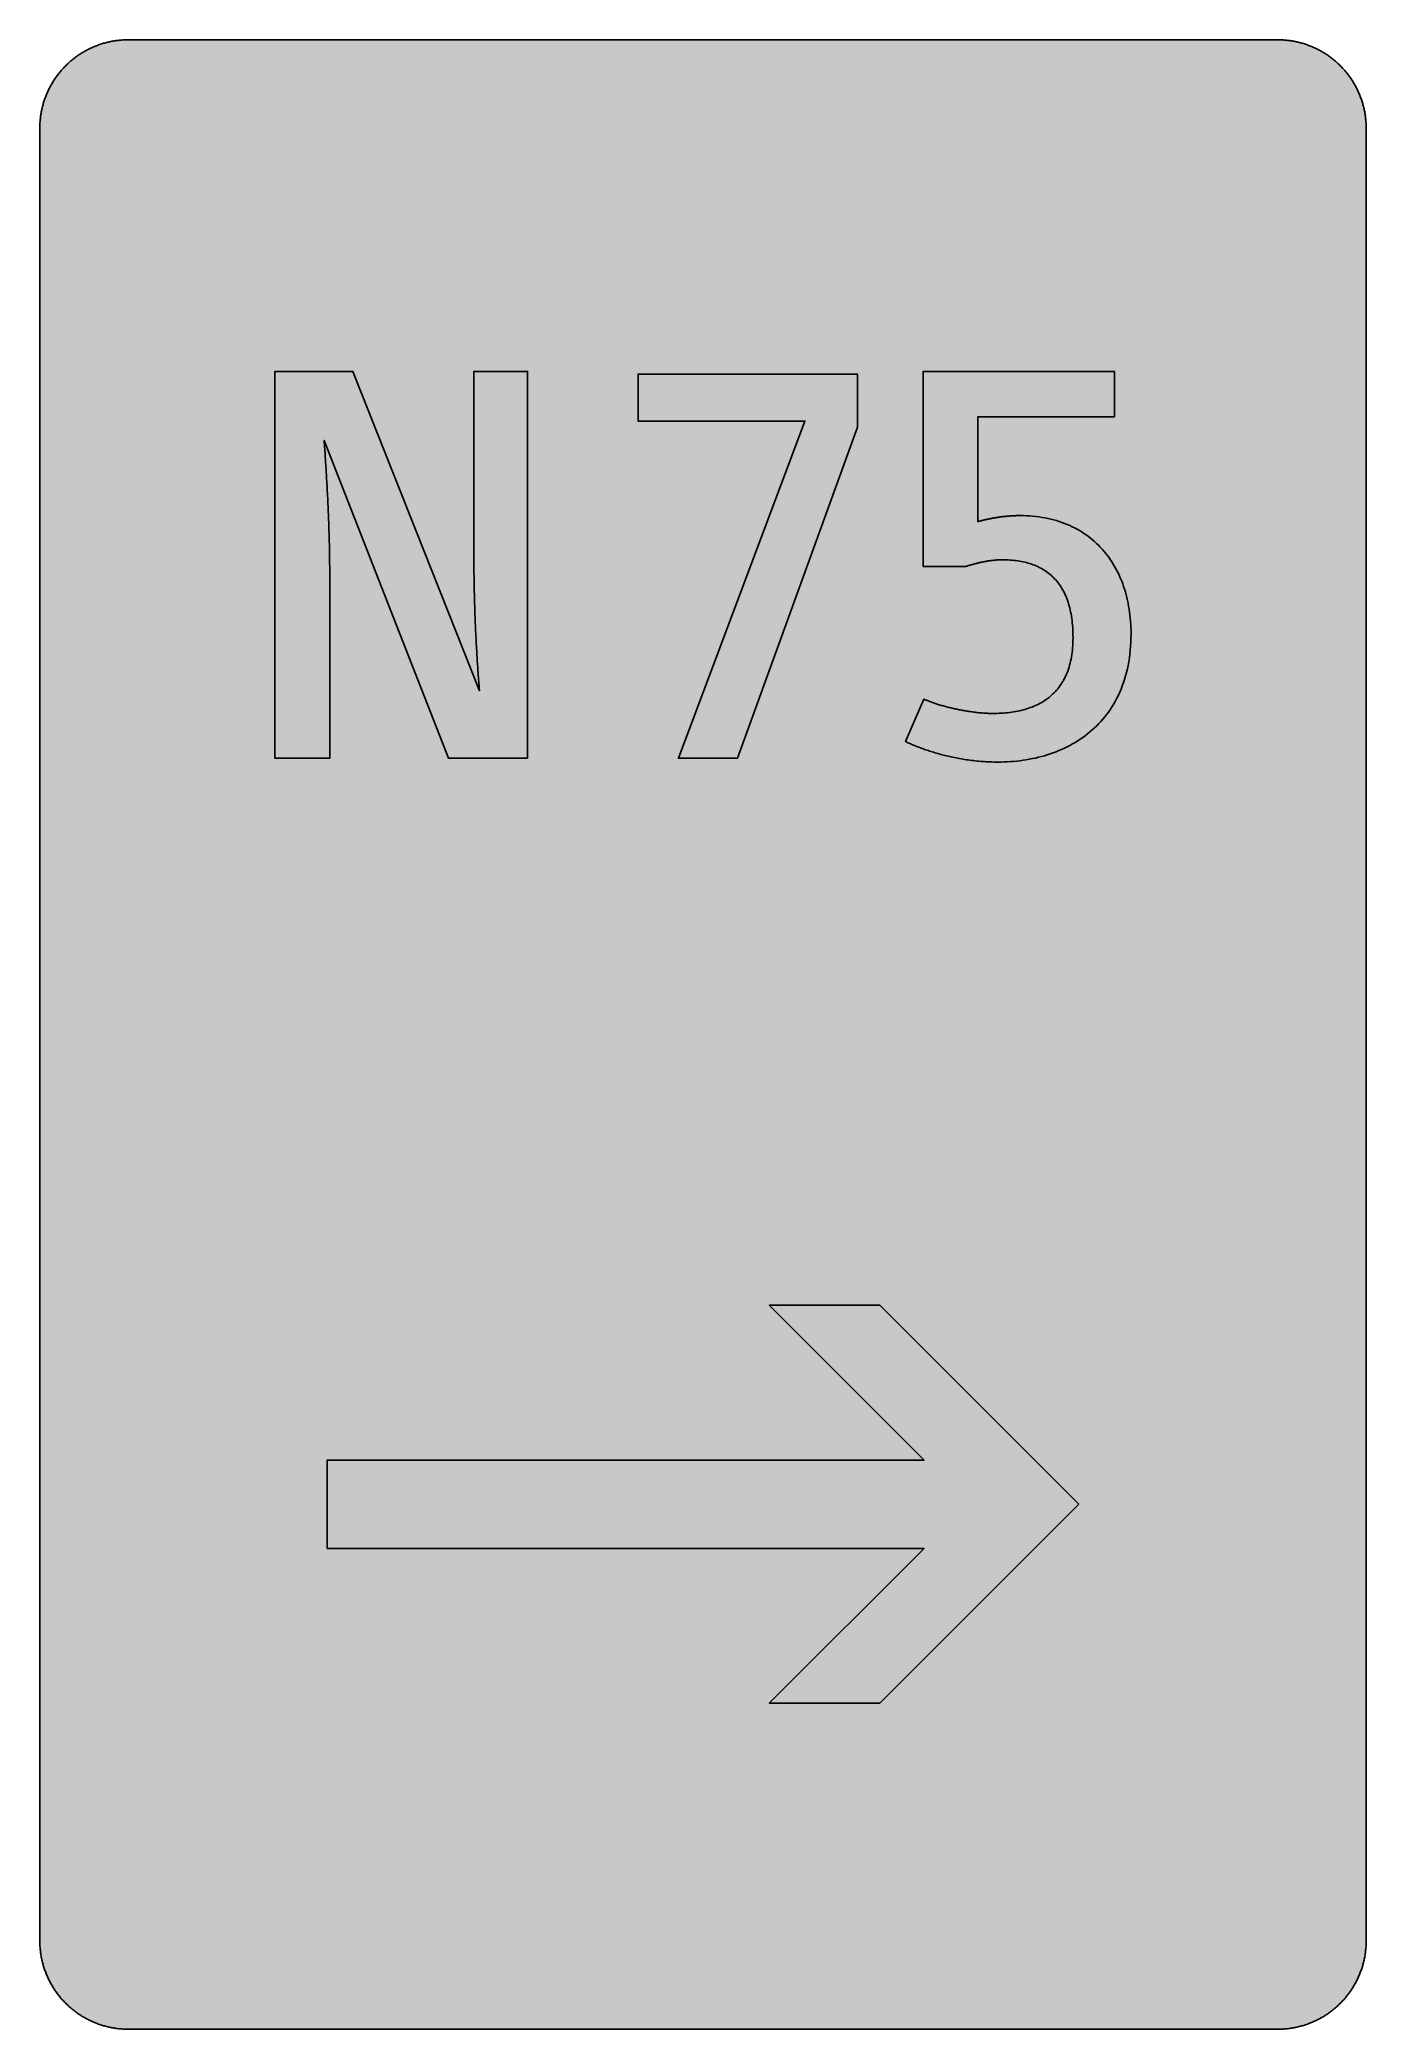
# Model space of a CAD drawing. Header units: millimetres. Extents: x 0 to 212, y 0 to 318.
import ezdxf

# ---------------------------------------------------------------- set-up
doc = ezdxf.new("R2010")
doc.units = ezdxf.units.MM

msp = doc.modelspace()

# ---------------------------------------------------------------- hatches: boundary and pattern name
for color, points in [(40, [(14.1633, 0.0536), (13.9878, 0.0533), (13.8125, 0.0559), (13.6373, 0.061), (13.462, 0.0686), (13.2893, 0.0787), (13.114, 0.0914), (12.9413, 0.1041), (12.7686, 0.1219), (12.5959, 0.1397), (12.4231, 0.16), (12.2504, 0.1829), (12.0777, 0.2057), (11.9075, 0.2337), (11.7373, 0.2616), (11.5672, 0.2921), (11.397, 0.3251), (11.2268, 0.3607), (11.0592, 0.3988), (10.8915, 0.4369), (10.7239, 0.4775), (10.5562, 0.5207), (10.3886, 0.5664), (10.2235, 0.6121), (10.0584, 0.6629), (9.8933, 0.7137), (9.7307, 0.7671), (9.5682, 0.8204), (9.4056, 0.8788), (9.2431, 0.9373), (9.083, 0.9982), (8.923, 1.0617), (8.763, 1.1252), (8.6055, 1.1938), (8.4455, 1.2624), (8.2906, 1.331), (8.1331, 1.4046), (7.9781, 1.4783), (7.8232, 1.5545), (7.6708, 1.6332), (7.5184, 1.7145), (7.366, 1.7958), (7.2161, 1.8796), (7.0663, 1.966), (6.919, 2.0523), (6.7716, 2.1438), (6.6243, 2.2352), (6.4795, 2.3266), (6.3348, 2.4232), (6.19, 2.5197), (6.0477, 2.6187), (5.908, 2.7178), (5.7683, 2.8194), (5.6286, 2.9235), (5.4915, 3.0302), (5.3543, 3.1369), (5.2197, 3.2461), (5.0851, 3.3579), (4.953, 3.4722), (4.8209, 3.5865), (4.6914, 3.7033), (4.5644, 3.8202), (4.4348, 3.9395), (4.3104, 4.0615), (4.1859, 4.1859), (4.0615, 4.3104), (3.9395, 4.4348), (3.8202, 4.5618), (3.7033, 4.6914), (3.5865, 4.8209), (3.4722, 4.953), (3.3579, 5.0851), (3.2487, 5.2197), (3.1369, 5.3543), (3.0302, 5.4915), (2.9235, 5.6286), (2.8194, 5.7683), (2.7178, 5.908), (2.6187, 6.0477), (2.5197, 6.19), (2.4232, 6.3348), (2.3266, 6.477), (2.2352, 6.6243), (2.1438, 6.7691), (2.0523, 6.9164), (1.966, 7.0663), (1.8796, 7.2161), (1.7958, 7.366), (1.7145, 7.5184), (1.6332, 7.6708), (1.5545, 7.8232), (1.4783, 7.9781), (1.4046, 8.1331), (1.331, 8.2906), (1.2598, 8.4455), (1.1913, 8.603), (1.1252, 8.763), (1.0592, 8.923), (0.9982, 9.083), (0.9373, 9.2431), (0.8763, 9.4056), (0.8204, 9.5682), (0.7645, 9.7307), (0.7112, 9.8933), (0.6604, 10.0584), (0.6121, 10.2235), (0.5639, 10.3911), (0.5207, 10.5562), (0.4775, 10.7239), (0.4343, 10.8915), (0.3962, 11.0592), (0.3607, 11.2268), (0.3251, 11.397), (0.2921, 11.5672), (0.2616, 11.7373), (0.2311, 11.9075), (0.2057, 12.0802), (0.1803, 12.2504), (0.1575, 12.4231), (0.1372, 12.5959), (0.1194, 12.7686), (0.1041, 12.9413), (0.0889, 13.1166), (0.0787, 13.2893), (0.0686, 13.4645), (0.061, 13.6373), (0.0559, 13.8125), (0.0508, 13.9878), (0.0508, 14.163), (0.0522, 303.4425), (0.0508, 303.6164), (0.0559, 303.7916), (0.061, 303.9669), (0.0686, 304.1396), (0.0787, 304.3149), (0.0889, 304.4876), (0.1041, 304.6628), (0.1194, 304.8356), (0.1372, 305.0083), (0.1575, 305.181), (0.1803, 305.3537), (0.2057, 305.5239), (0.2311, 305.6966), (0.2616, 305.8668), (0.2921, 306.037), (0.3251, 306.2072), (0.3607, 306.3748), (0.3962, 306.545), (0.4343, 306.7126), (0.4775, 306.8803), (0.5207, 307.0479), (0.5639, 307.213), (0.6121, 307.3781), (0.6604, 307.5432), (0.7112, 307.7083), (0.7645, 307.8734), (0.8204, 308.036), (0.8763, 308.1985), (0.9373, 308.3611), (0.9982, 308.5211), (1.0592, 308.6811), (1.1252, 308.8411), (1.1913, 308.9986), (1.2598, 309.1561), (1.331, 309.3136), (1.4046, 309.4685), (1.4783, 309.626), (1.5545, 309.7784), (1.6332, 309.9333), (1.7145, 310.0857), (1.7958, 310.2356), (1.8796, 310.388), (1.966, 310.5379), (2.0523, 310.6852), (2.1438, 310.8325), (2.2352, 310.9798), (2.3266, 311.1246), (2.4232, 311.2694), (2.5197, 311.4116), (2.6187, 311.5539), (2.7178, 311.6961), (2.8194, 311.8358), (2.9235, 311.9755), (3.0302, 312.1127), (3.1369, 312.2473), (3.2487, 312.3844), (3.3579, 312.5165), (3.4722, 312.6486), (3.5865, 312.7807), (3.7033, 312.9102), (3.8202, 313.0398), (3.9395, 313.1668), (4.0615, 313.2938), (4.1859, 313.4182), (4.3104, 313.5401), (4.4348, 313.6621), (4.5644, 313.784), (4.6914, 313.9008), (4.8209, 314.0177), (4.953, 314.132), (5.0851, 314.2437), (5.2197, 314.3555), (5.3543, 314.4647), (5.4915, 314.5739), (5.6286, 314.6781), (5.7683, 314.7822), (5.908, 314.8838), (6.0477, 314.9854), (6.19, 315.0845), (6.3348, 315.181), (6.4795, 315.275), (6.6243, 315.3689), (6.7716, 315.4604), (6.919, 315.5493), (7.0663, 315.6382), (7.2161, 315.7245), (7.366, 315.8084), (7.5184, 315.8896), (7.6708, 315.9709), (7.8232, 316.0471), (7.9781, 316.1233), (8.1331, 316.1995), (8.2906, 316.2706), (8.4455, 316.3418), (8.6055, 316.4103), (8.763, 316.4789), (8.923, 316.5424), (9.083, 316.6059), (9.2431, 316.6669), (9.4056, 316.7253), (9.5682, 316.7837), (9.7307, 316.8371), (9.8933, 316.8904), (10.0584, 316.9412), (10.2235, 316.992), (10.3886, 317.0377), (10.5562, 317.0834), (10.7239, 317.1266), (10.8915, 317.1673), (11.0592, 317.2079), (11.2268, 317.2435), (11.397, 317.279), (11.5672, 317.312), (11.7373, 317.3425), (11.9075, 317.3705), (12.0777, 317.3984), (12.2504, 317.4213), (12.4231, 317.4441), (12.5959, 317.4644), (12.7686, 317.4822), (12.9413, 317.5), (13.114, 317.5127), (13.2893, 317.5254), (13.462, 317.5356), (13.6373, 317.5432), (13.8125, 317.5483), (13.9878, 317.5508), (14.163, 317.5533), (197.6078, 317.5536), (197.7822, 317.5508), (197.9574, 317.5483), (198.1327, 317.5432), (198.3054, 317.5356), (198.4807, 317.5254), (198.6534, 317.5127), (198.8287, 317.5), (199.0014, 317.4822), (199.1741, 317.4644), (199.3468, 317.4441), (199.5195, 317.4213), (199.6897, 317.3984), (199.8624, 317.3705), (200.0326, 317.3425), (200.2028, 317.312), (200.373, 317.279), (200.5432, 317.2435), (200.7108, 317.2079), (200.8784, 317.1673), (201.0461, 317.1266), (201.2137, 317.0834), (201.3788, 317.0377), (201.5465, 316.992), (201.7116, 316.9412), (201.8767, 316.8904), (202.0392, 316.8371), (202.2018, 316.7837), (202.3643, 316.7253), (202.5269, 316.6669), (202.6869, 316.6059), (202.8469, 316.5424), (203.007, 316.4789), (203.167, 316.4103), (203.3245, 316.3418), (203.4794, 316.2706), (203.6369, 316.1995), (203.7918, 316.1233), (203.9468, 316.0471), (204.0992, 315.9709), (204.2516, 315.8896), (204.404, 315.8084), (204.5538, 315.7245), (204.7037, 315.6382), (204.8535, 315.5493), (205.0009, 315.4604), (205.1456, 315.3689), (205.293, 315.275), (205.4352, 315.181), (205.58, 315.0845), (205.7222, 314.9854), (205.8619, 314.8838), (206.0016, 314.7822), (206.1413, 314.6781), (206.2785, 314.5739), (206.4156, 314.4647), (206.5503, 314.3555), (206.6849, 314.2437), (206.817, 314.132), (206.949, 314.0177), (207.0786, 313.9008), (207.2081, 313.784), (207.3351, 313.6621), (207.4596, 313.5401), (207.584, 313.4182), (207.7085, 313.2938), (207.8304, 313.1668), (207.9498, 313.0398), (208.0666, 312.9102), (208.1835, 312.7807), (208.2978, 312.6486), (208.4121, 312.5165), (208.5238, 312.3844), (208.6331, 312.2473), (208.7397, 312.1127), (208.8464, 311.9755), (208.9506, 311.8358), (209.0522, 311.6961), (209.1512, 311.5539), (209.2503, 311.4116), (209.3468, 311.2694), (209.4433, 311.1246), (209.5348, 310.9798), (209.6262, 310.8325), (209.7176, 310.6852), (209.804, 310.5379), (209.8904, 310.388), (209.9742, 310.2356), (210.0555, 310.0857), (210.1367, 309.9333), (210.2155, 309.7784), (210.2917, 309.626), (210.3653, 309.4685), (210.439, 309.3136), (210.5076, 309.1561), (210.5762, 308.9986), (210.6447, 308.8411), (210.7082, 308.6811), (210.7717, 308.5211), (210.8327, 308.3611), (210.8911, 308.1985), (210.9495, 308.036), (211.0029, 307.8734), (211.0562, 307.7083), (211.107, 307.5432), (211.1578, 307.3781), (211.2035, 307.213), (211.2493, 307.0479), (211.2924, 306.8803), (211.3331, 306.7126), (211.3712, 306.545), (211.4093, 306.3748), (211.4448, 306.2072), (211.4779, 306.037), (211.5083, 305.8668), (211.5363, 305.6966), (211.5642, 305.5239), (211.5871, 305.3537), (211.6099, 305.181), (211.6303, 305.0083), (211.648, 304.8356), (211.6658, 304.6628), (211.6785, 304.4876), (211.6912, 304.3149), (211.7014, 304.1396), (211.709, 303.9669), (211.7141, 303.7916), (211.7166, 303.6164), (211.7166, 303.4411), (211.7189, 14.1647), (211.7166, 13.9878), (211.7141, 13.8125), (211.709, 13.6373), (211.7014, 13.4645), (211.6912, 13.2893), (211.6785, 13.1166), (211.6658, 12.9413), (211.648, 12.7686), (211.6303, 12.5959), (211.6099, 12.4231), (211.5871, 12.2504), (211.5642, 12.0802), (211.5363, 11.9075), (211.5083, 11.7373), (211.4779, 11.5672), (211.4448, 11.397), (211.4093, 11.2268), (211.3712, 11.0592), (211.3331, 10.8915), (211.2924, 10.7239), (211.2493, 10.5562), (211.2035, 10.3911), (211.1578, 10.2235), (211.107, 10.0584), (211.0562, 9.8933), (211.0029, 9.7307), (210.9495, 9.5682), (210.8911, 9.4056), (210.8327, 9.2431), (210.7717, 9.083), (210.7082, 8.923), (210.6447, 8.763), (210.5762, 8.603), (210.5076, 8.4455), (210.439, 8.2906), (210.3653, 8.1331), (210.2917, 7.9781), (210.2155, 7.8232), (210.1367, 7.6708), (210.0555, 7.5184), (209.9742, 7.366), (209.8904, 7.2161), (209.804, 7.0663), (209.7176, 6.9164), (209.6262, 6.7691), (209.5348, 6.6243), (209.4433, 6.477), (209.3468, 6.3348), (209.2503, 6.19), (209.1512, 6.0477), (209.0522, 5.908), (208.9506, 5.7683), (208.8464, 5.6286), (208.7397, 5.4915), (208.6331, 5.3543), (208.5238, 5.2197), (208.4121, 5.0851), (208.2978, 4.953), (208.1835, 4.8209), (208.0666, 4.6914), (207.9498, 4.5618), (207.8304, 4.4348), (207.7085, 4.3104), (207.584, 4.1859), (207.4596, 4.0615), (207.3351, 3.9395), (207.2081, 3.8202), (207.0786, 3.7033), (206.949, 3.5865), (206.817, 3.4722), (206.6849, 3.3579), (206.5503, 3.2461), (206.4156, 3.1369), (206.2785, 3.0302), (206.1413, 2.9235), (206.0016, 2.8194), (205.8619, 2.7178), (205.7222, 2.6187), (205.58, 2.5197), (205.4352, 2.4232), (205.293, 2.3266), (205.1456, 2.2352), (205.0009, 2.1438), (204.8535, 2.0523), (204.7037, 1.966), (204.5538, 1.8796), (204.404, 1.7958), (204.2516, 1.7145), (204.0992, 1.6332), (203.9468, 1.5545), (203.7918, 1.4783), (203.6369, 1.4046), (203.4794, 1.331), (203.3245, 1.2624), (203.167, 1.1938), (203.007, 1.1252), (202.8469, 1.0617), (202.6869, 0.9982), (202.5269, 0.9373), (202.3643, 0.8788), (202.2018, 0.8204), (202.0392, 0.7671), (201.8767, 0.7137), (201.7116, 0.6629), (201.5465, 0.6121), (201.3788, 0.5664), (201.2137, 0.5207), (201.0461, 0.4775), (200.8784, 0.4369), (200.7108, 0.3988), (200.5432, 0.3607), (200.373, 0.3251), (200.2028, 0.2921), (200.0326, 0.2616), (199.8624, 0.2337), (199.6897, 0.2057), (199.5195, 0.1829), (199.3468, 0.16), (199.1741, 0.1397), (199.0014, 0.1219), (198.8287, 0.1041), (198.6534, 0.0914), (198.4807, 0.0787), (198.3054, 0.0686), (198.1327, 0.061), (197.9574, 0.0559), (197.7822, 0.0533), (197.6069, 0.0533)]), (59, [(77.8838, 202.9008), (77.8838, 264.637), (69.3289, 264.637), (69.3289, 234.3863), (69.3293, 233.8883), (69.3293, 233.3955), (69.3344, 232.9002), (69.3369, 232.4075), (69.342, 231.9172), (69.3496, 231.427), (69.3572, 230.9419), (69.3649, 230.4567), (69.375, 229.9741), (69.3852, 229.4941), (69.3979, 229.0166), (69.408, 228.5416), (69.4233, 228.0717), (69.436, 227.6043), (69.4512, 227.142), (69.4665, 226.6823), (69.4817, 226.2276), (69.4969, 225.7755), (69.5147, 225.3285), (69.5325, 224.8891), (69.5503, 224.4522), (69.5681, 224.0204), (69.5884, 223.5962), (69.6062, 223.1771), (69.6265, 222.7631), (69.6468, 222.3541), (69.6671, 221.9554), (69.6874, 221.5591), (69.7078, 221.173), (69.7281, 220.792), (69.7484, 220.4187), (69.7687, 220.0529), (69.789, 219.6948), (69.8094, 219.3468), (69.8297, 219.0039), (69.85, 218.6711), (69.8703, 218.346), (69.8906, 218.0311), (69.911, 217.7237), (69.9313, 217.4265), (69.9491, 217.1395), (69.9694, 216.8601), (69.9872, 216.5934), (70.0049, 216.3343), (70.0227, 216.088), (70.0405, 215.8492), (70.0557, 215.6231), (70.071, 215.4098), (70.0862, 215.2066), (70.1015, 215.0135), (70.1142, 214.8332), (70.1294, 214.6656), (70.1396, 214.5081), (70.1523, 214.3658), (70.1624, 214.2338), (70.1726, 214.1169), (70.1802, 214.0102), (70.1878, 213.9188), (70.1954, 213.8401), (70.2005, 213.7766), (70.2031, 213.7258), (70.2081, 213.6877), (70.2081, 213.6673), (70.2107, 213.6597), (50.0144, 264.637), (37.5789, 264.637), (37.5789, 202.9008), (46.3102, 202.9008), (46.3102, 233.1515), (46.3093, 233.5657), (46.3067, 233.9848), (46.3042, 234.4064), (46.2991, 234.8332), (46.294, 235.2624), (46.2864, 235.6942), (46.2788, 236.126), (46.2712, 236.5604), (46.261, 236.9972), (46.2509, 237.4367), (46.2407, 237.8735), (46.228, 238.313), (46.2153, 238.7524), (46.2001, 239.1918), (46.1874, 239.6312), (46.1721, 240.0681), (46.1543, 240.505), (46.1391, 240.9393), (46.1213, 241.3737), (46.1035, 241.8029), (46.0858, 242.2322), (46.068, 242.6589), (46.0502, 243.0805), (46.0299, 243.4996), (46.0096, 243.9162), (45.9918, 244.3277), (45.9715, 244.7341), (45.9511, 245.1354), (45.9308, 245.5316), (45.9105, 245.9228), (45.8876, 246.3089), (45.8673, 246.6873), (45.847, 247.0607), (45.8267, 247.4265), (45.8064, 247.7872), (45.786, 248.1377), (45.7657, 248.4806), (45.7454, 248.8184), (45.7251, 249.1435), (45.7073, 249.4636), (45.687, 249.7709), (45.6692, 250.0732), (45.6489, 250.3627), (45.6311, 250.6421), (45.6133, 250.9114), (45.5981, 251.1704), (45.5803, 251.4194), (45.5651, 251.6556), (45.5498, 251.8791), (45.5346, 252.0925), (45.5219, 252.2906), (45.5092, 252.4785), (45.4965, 252.6538), (45.4838, 252.8138), (45.4736, 252.9611), (45.466, 253.0932), (45.4558, 253.2126), (45.4482, 253.3167), (45.4431, 253.4056), (45.4381, 253.4793), (45.433, 253.5352), (45.4304, 253.5784), (45.4279, 253.6038), (45.4279, 253.6114), (65.272, 202.9008)]), (59, [(130.5359, 255.7293), (130.5359, 264.196), (95.5227, 264.196), (95.5227, 256.6995), (122.1574, 256.6995), (101.9609, 202.9008), (111.3977, 202.9008)]), (59, [(171.5463, 257.405), (171.5463, 264.637), (141.031, 264.637), (141.031, 233.5043), (147.822, 233.5043), (147.9245, 233.5352), (148.0261, 233.5682), (148.1303, 233.5987), (148.2319, 233.6317), (148.3335, 233.6622), (148.4351, 233.6927), (148.5341, 233.7206), (148.6357, 233.7511), (148.7348, 233.7791), (148.8338, 233.807), (148.9329, 233.8349), (149.032, 233.8629), (149.131, 233.8883), (149.2301, 233.9162), (149.3266, 233.9416), (149.4257, 233.967), (149.5222, 233.9899), (149.6187, 234.0153), (149.7152, 234.0381), (149.8092, 234.061), (149.9057, 234.0839), (149.9997, 234.1067), (150.0962, 234.127), (150.1902, 234.1474), (150.2842, 234.1677), (150.3782, 234.188), (150.4696, 234.2083), (150.5636, 234.2261), (150.655, 234.2439), (150.7465, 234.2617), (150.8379, 234.2794), (150.9293, 234.2972), (151.0208, 234.3125), (151.1097, 234.3277), (151.2011, 234.3429), (151.29, 234.3582), (151.3789, 234.3734), (151.4678, 234.3861), (151.5567, 234.3988), (151.6456, 234.4115), (151.732, 234.4242), (151.8209, 234.4369), (151.9072, 234.4471), (151.9936, 234.4572), (152.08, 234.4674), (152.1638, 234.4776), (152.2501, 234.4877), (152.334, 234.4953), (152.4203, 234.503), (152.5041, 234.5106), (152.588, 234.5182), (152.6718, 234.5233), (152.7531, 234.5309), (152.8369, 234.536), (152.9182, 234.5411), (153.002, 234.5436), (153.0833, 234.5487), (153.1645, 234.5512), (153.2433, 234.5538), (153.3246, 234.5563), (153.4033, 234.5588), (153.4846, 234.5614), (153.5633, 234.5614), (153.6421, 234.5614), (153.9621, 234.5588), (154.2796, 234.5512), (154.592, 234.5385), (154.9019, 234.5207), (155.2067, 234.4953), (155.509, 234.4674), (155.8087, 234.4318), (156.1008, 234.3912), (156.3929, 234.348), (156.6774, 234.2947), (156.9593, 234.2388), (157.2387, 234.1778), (157.5105, 234.1093), (157.7823, 234.0356), (158.0464, 233.9569), (158.308, 233.8705), (158.5646, 233.7791), (158.816, 233.6825), (159.065, 233.5809), (159.3088, 233.4717), (159.5476, 233.3574), (159.7812, 233.2355), (160.0124, 233.1085), (160.2359, 232.9764), (160.4569, 232.8367), (160.6728, 232.6894), (160.8836, 232.5395), (161.0893, 232.3795), (161.2925, 232.217), (161.4881, 232.0442), (161.6786, 231.869), (161.8666, 231.6836), (162.0469, 231.4931), (162.2247, 231.2975), (162.3949, 231.0943), (162.56, 230.8835), (162.7226, 230.665), (162.8775, 230.4415), (163.0274, 230.2129), (163.1721, 229.9741), (163.3118, 229.7303), (163.4465, 229.4788), (163.5735, 229.2223), (163.6979, 228.9581), (163.8148, 228.6864), (163.9265, 228.407), (164.0332, 228.1199), (164.1348, 227.8278), (164.2288, 227.5256), (164.3177, 227.2182), (164.4015, 226.9033), (164.4777, 226.5807), (164.5488, 226.2505), (164.6149, 225.9152), (164.6733, 225.5698), (164.7266, 225.2167), (164.7749, 224.8586), (164.8155, 224.4903), (164.8511, 224.1169), (164.879, 223.7334), (164.9019, 223.3422), (164.9171, 222.946), (164.9273, 222.5396), (164.9298, 222.1255), (164.9273, 221.7166), (164.9146, 221.3153), (164.8943, 220.9216), (164.8689, 220.538), (164.8333, 220.1596), (164.7901, 219.7913), (164.7419, 219.4281), (164.686, 219.075), (164.6199, 218.7296), (164.5488, 218.3892), (164.4701, 218.059), (164.3863, 217.7364), (164.2923, 217.4189), (164.1932, 217.1116), (164.0865, 216.8119), (163.9748, 216.5172), (163.8554, 216.2302), (163.7284, 215.9508), (163.5963, 215.679), (163.4566, 215.4149), (163.3118, 215.1583), (163.1594, 214.9069), (163.002, 214.663), (162.8369, 214.4268), (162.6667, 214.1982), (162.4914, 213.9747), (162.3085, 213.7588), (162.1231, 213.548), (161.9275, 213.3473), (161.7294, 213.1492), (161.5237, 212.9612), (161.3154, 212.7783), (161.0995, 212.6005), (160.8785, 212.4304), (160.6525, 212.2678), (160.4213, 212.1103), (160.1826, 211.9579), (159.9413, 211.8131), (159.6949, 211.6734), (159.4434, 211.5414), (159.1869, 211.4144), (158.9278, 211.2924), (158.6611, 211.1781), (158.3919, 211.0689), (158.1175, 210.9673), (157.8381, 210.8683), (157.5537, 210.7768), (157.2666, 210.6905), (156.9745, 210.6117), (156.6774, 210.5355), (156.3776, 210.4669), (156.0728, 210.4034), (155.7655, 210.345), (155.4531, 210.2917), (155.1381, 210.2434), (154.8181, 210.2002), (154.4955, 210.1647), (154.1704, 210.1317), (153.8402, 210.1037), (153.5074, 210.0809), (153.1696, 210.0656), (152.8318, 210.0529), (152.4889, 210.0453), (152.1435, 210.0428), (151.9606, 210.0453), (151.7752, 210.0478), (151.5897, 210.0504), (151.4043, 210.058), (151.2164, 210.0656), (151.0284, 210.0758), (150.8379, 210.0859), (150.6474, 210.0986), (150.4569, 210.1139), (150.2664, 210.1291), (150.0734, 210.1444), (149.8803, 210.1647), (149.6873, 210.185), (149.4942, 210.2053), (149.2987, 210.2282), (149.1056, 210.2536), (148.91, 210.279), (148.717, 210.3044), (148.5214, 210.3323), (148.3284, 210.3628), (148.1328, 210.3933), (147.9398, 210.4238), (147.7467, 210.4568), (147.5537, 210.4898), (147.3606, 210.5254), (147.1701, 210.5609), (146.9771, 210.5965), (146.7866, 210.6346), (146.5986, 210.6727), (146.4081, 210.7108), (146.2202, 210.7514), (146.0348, 210.7921), (145.8493, 210.8352), (145.6639, 210.8784), (145.481, 210.9216), (145.3007, 210.9648), (145.1204, 211.008), (144.9426, 211.0537), (144.7648, 211.0994), (144.5895, 211.1451), (144.4168, 211.1934), (144.2466, 211.2391), (144.0764, 211.2874), (143.9088, 211.3356), (143.7437, 211.3839), (143.5811, 211.4321), (143.4211, 211.4829), (143.2611, 211.5312), (143.1061, 211.582), (142.9537, 211.6303), (142.8013, 211.6811), (142.654, 211.7319), (142.5092, 211.7827), (142.367, 211.8335), (142.2273, 211.8843), (142.0901, 211.9351), (141.9581, 211.9859), (141.8285, 212.0341), (141.7015, 212.0849), (141.5771, 212.1357), (141.4577, 212.1865), (141.3408, 212.2373), (141.2265, 212.2856), (141.1173, 212.3364), (138.2088, 205.5467), (138.3335, 205.486), (138.463, 205.4276), (138.5976, 205.3666), (138.7348, 205.3057), (138.877, 205.2422), (139.0218, 205.1787), (139.1717, 205.1152), (139.3241, 205.0517), (139.4816, 204.9856), (139.6416, 204.9196), (139.8067, 204.8535), (139.9743, 204.785), (140.147, 204.7189), (140.3223, 204.6503), (140.5001, 204.5818), (140.683, 204.5157), (140.8684, 204.4471), (141.0564, 204.3786), (141.2494, 204.31), (141.445, 204.2414), (141.6456, 204.1728), (141.8488, 204.1042), (142.0546, 204.0382), (142.2629, 203.9696), (142.4762, 203.9036), (142.6921, 203.8375), (142.9106, 203.7715), (143.1315, 203.7055), (143.3576, 203.6394), (143.5862, 203.5759), (143.8173, 203.5124), (144.051, 203.4515), (144.2872, 203.3905), (144.5285, 203.3295), (144.7698, 203.2686), (145.0162, 203.2102), (145.2651, 203.1543), (145.5166, 203.0984), (145.7706, 203.0425), (146.0271, 202.9892), (146.2888, 202.9384), (146.5504, 202.8876), (146.8145, 202.8368), (147.0838, 202.7911), (147.353, 202.7453), (147.6248, 202.6996), (147.9017, 202.659), (148.1785, 202.6183), (148.4605, 202.5802), (148.7424, 202.5447), (149.0269, 202.5091), (149.3139, 202.4786), (149.6035, 202.4482), (149.8956, 202.4202), (150.1902, 202.3948), (150.4874, 202.372), (150.7871, 202.3516), (151.0868, 202.3339), (151.3891, 202.3186), (151.6939, 202.3059), (152.0012, 202.2958), (152.3111, 202.2881), (152.6235, 202.2831), (152.9359, 202.2831), (153.4439, 202.2856), (153.9519, 202.3008), (154.4574, 202.3212), (154.9629, 202.3542), (155.4658, 202.3923), (155.9662, 202.4431), (156.4665, 202.5015), (156.9644, 202.5675), (157.4597, 202.6437), (157.9499, 202.7301), (158.4401, 202.8266), (158.9253, 202.9308), (159.4079, 203.0451), (159.8879, 203.1695), (160.3629, 203.3016), (160.8328, 203.4464), (161.3002, 203.5988), (161.7624, 203.7613), (162.2196, 203.9315), (162.6718, 204.1144), (163.1188, 204.3074), (163.5608, 204.5081), (163.9976, 204.7215), (164.4294, 204.9424), (164.8536, 205.1736), (165.2702, 205.4174), (165.6817, 205.6689), (166.0855, 205.933), (166.4843, 206.2048), (166.8729, 206.4893), (167.2565, 206.7839), (167.6324, 207.0887), (167.9981, 207.4037), (168.3563, 207.7314), (168.7068, 208.0666), (169.0497, 208.4146), (169.3824, 208.7728), (169.7076, 209.1411), (170.02, 209.5221), (170.3248, 209.9132), (170.622, 210.3145), (170.9064, 210.7286), (171.1808, 211.1527), (171.4449, 211.5896), (171.6989, 212.0367), (171.9428, 212.4939), (172.1739, 212.9638), (172.3949, 213.4438), (172.6032, 213.9366), (172.8013, 214.442), (172.9867, 214.9577), (173.1594, 215.4834), (173.3194, 216.0219), (173.4668, 216.5731), (173.6014, 217.137), (173.7233, 217.711), (173.83, 218.2978), (173.924, 218.8972), (174.0052, 219.5068), (174.0713, 220.1291), (174.1221, 220.7641), (174.1602, 221.4118), (174.183, 222.0722), (174.1907, 222.7428), (174.1856, 223.2533), (174.1729, 223.7588), (174.1475, 224.2617), (174.117, 224.757), (174.0738, 225.2497), (174.023, 225.7349), (173.9621, 226.2175), (173.8909, 226.695), (173.8122, 227.1649), (173.7258, 227.6323), (173.6293, 228.092), (173.5226, 228.5467), (173.4083, 228.9937), (173.2839, 229.4382), (173.1493, 229.8751), (173.0096, 230.3069), (172.8572, 230.7311), (172.6971, 231.1502), (172.5295, 231.5616), (172.3542, 231.9655), (172.1663, 232.3643), (171.9732, 232.758), (171.77, 233.1415), (171.5592, 233.52), (171.3382, 233.8908), (171.1096, 234.2566), (170.8734, 234.6122), (170.627, 234.9627), (170.373, 235.3031), (170.1114, 235.6358), (169.8396, 235.9635), (169.5602, 236.281), (169.2732, 236.5908), (168.9786, 236.8931), (168.6738, 237.1877), (168.3614, 237.4722), (168.0413, 237.7491), (167.7137, 238.0183), (167.3784, 238.2774), (167.0329, 238.5289), (166.6824, 238.7702), (166.3217, 239.0038), (165.9534, 239.2274), (165.5775, 239.4433), (165.194, 239.6465), (164.8028, 239.842), (164.404, 240.03), (163.9951, 240.2053), (163.5811, 240.3729), (163.1594, 240.5304), (162.7302, 240.6752), (162.2908, 240.8123), (161.8463, 240.9393), (161.3941, 241.0536), (160.9344, 241.1603), (160.467, 241.2543), (159.9921, 241.3381), (159.5095, 241.4118), (159.0192, 241.4727), (158.5239, 241.5261), (158.0185, 241.5642), (157.5079, 241.5946), (156.9898, 241.6099), (156.464, 241.6175), (156.3649, 241.6175), (156.2633, 241.615), (156.1643, 241.615), (156.0627, 241.6124), (155.9611, 241.6099), (155.8595, 241.6073), (155.7579, 241.6048), (155.6537, 241.5997), (155.5521, 241.5972), (155.448, 241.5921), (155.3439, 241.587), (155.2397, 241.5794), (155.1356, 241.5743), (155.0314, 241.5667), (154.9273, 241.5591), (154.8206, 241.5515), (154.7165, 241.5438), (154.6098, 241.5362), (154.5031, 241.5261), (154.3964, 241.5159), (154.2923, 241.5057), (154.1856, 241.4956), (154.0789, 241.4854), (153.9697, 241.4727), (153.863, 241.46), (153.7564, 241.4473), (153.6497, 241.4346), (153.543, 241.4219), (153.4338, 241.4067), (153.3271, 241.394), (153.2204, 241.3787), (153.1112, 241.3635), (153.0045, 241.3483), (152.8978, 241.3305), (152.7912, 241.3152), (152.6819, 241.2975), (152.5753, 241.2797), (152.4686, 241.2619), (152.3619, 241.2441), (152.2527, 241.2238), (152.146, 241.206), (152.0393, 241.1857), (151.9326, 241.1654), (151.826, 241.1451), (151.7218, 241.1247), (151.6151, 241.1019), (151.5085, 241.0816), (151.4043, 241.0587), (151.2976, 241.0358), (151.1935, 241.013), (151.0894, 240.9901), (150.9852, 240.9647), (150.8811, 240.9419), (150.7769, 240.9165), (150.6728, 240.8911), (150.5687, 240.8657), (150.4671, 240.8403), (150.3655, 240.8123), (150.2639, 240.7869), (150.1623, 240.759), (150.0607, 240.731), (149.9616, 240.7031), (149.86, 240.6752), (149.7609, 240.6472), (149.7623, 257.405)]), (59, [(165.8578, 83.8383), (134.1078, 115.5883), (116.4689, 115.5883), (141.1633, 90.8939), (45.9133, 90.8939), (45.9133, 76.7828), (141.1633, 76.7828), (116.4689, 52.0883), (134.1078, 52.0883)])]:
    msp.add_hatch(color=color).paths.add_polyline_path(points)
h = msp.add_hatch(color=59)
h.paths.add_polyline_path([(14.1633, 3.5814), (13.8887, 3.5839), (13.6169, 3.5941), (13.3477, 3.6119), (13.081, 3.6347), (12.8143, 3.6652), (12.5501, 3.7008), (12.2885, 3.7465), (12.0294, 3.7948), (11.7729, 3.8506), (11.5164, 3.9141), (11.2649, 3.9827), (11.016, 4.0564), (10.7671, 4.1351), (10.5232, 4.2215), (10.2819, 4.3129), (10.0432, 4.412), (9.8069, 4.5161), (9.5733, 4.6228), (9.3447, 4.7371), (9.1186, 4.8565), (8.8951, 4.9809), (8.6741, 5.113), (8.4582, 5.2476), (8.2448, 5.3873), (8.0366, 5.5321), (7.8308, 5.682), (7.6276, 5.8369), (7.4295, 5.9969), (7.2365, 6.1595), (7.046, 6.3297), (6.8605, 6.5024), (6.6777, 6.6802), (6.5024, 6.8605), (6.3271, 7.046), (6.1595, 7.2365), (5.9969, 7.432), (5.8369, 7.6302), (5.682, 7.8308), (5.5321, 8.0366), (5.3873, 8.2448), (5.2451, 8.4582), (5.1105, 8.6741), (4.9809, 8.8951), (4.8565, 9.1186), (4.7371, 9.3447), (4.6228, 9.5758), (4.5136, 9.8069), (4.4094, 10.0432), (4.3129, 10.2819), (4.2215, 10.5232), (4.1351, 10.7696), (4.0538, 11.016), (3.9802, 11.2649), (3.9116, 11.5189), (3.8506, 11.7729), (3.7948, 12.0294), (3.744, 12.2911), (3.7008, 12.5527), (3.6627, 12.8143), (3.6322, 13.081), (3.6093, 13.3502), (3.5916, 13.6195), (3.5814, 13.8913), (3.5789, 14.163), (3.58, 303.4425), (3.5814, 303.7154), (3.5916, 303.9847), (3.6093, 304.2564), (3.6322, 304.5231), (3.6627, 304.7898), (3.7008, 305.054), (3.744, 305.3156), (3.7948, 305.5747), (3.8506, 305.8312), (3.9116, 306.0852), (3.9802, 306.3392), (4.0538, 306.5882), (4.1351, 306.8345), (4.2215, 307.0809), (4.3129, 307.3222), (4.4094, 307.561), (4.5136, 307.7972), (4.6228, 308.0283), (4.7371, 308.2595), (4.8565, 308.4855), (4.9809, 308.7091), (5.1105, 308.9275), (5.2451, 309.1459), (5.3873, 309.3593), (5.5321, 309.5676), (5.682, 309.7733), (5.8369, 309.974), (5.9969, 310.1721), (6.1595, 310.3677), (6.3271, 310.5556), (6.5024, 310.7436), (6.6777, 310.9239), (6.8605, 311.1017), (7.046, 311.2745), (7.2365, 311.4446), (7.4295, 311.6072), (7.6276, 311.7672), (7.8308, 311.9222), (8.0366, 312.072), (8.2448, 312.2168), (8.4582, 312.3565), (8.6741, 312.4911), (8.8951, 312.6232), (9.1186, 312.7477), (9.3447, 312.867), (9.5733, 312.9813), (9.8069, 313.0906), (10.0432, 313.1922), (10.2819, 313.2912), (10.5232, 313.3827), (10.7671, 313.469), (11.016, 313.5478), (11.2649, 313.624), (11.5164, 313.6925), (11.7729, 313.7535), (12.0294, 313.8094), (12.2885, 313.8602), (12.5501, 313.9034), (12.8143, 313.9389), (13.081, 313.9694), (13.3477, 313.9948), (13.6169, 314.01), (13.8887, 314.0202), (14.163, 314.0253), (197.6078, 314.0258), (197.8787, 314.0202), (198.1505, 314.01), (198.4197, 313.9948), (198.689, 313.9694), (198.9557, 313.9389), (199.2173, 313.9034), (199.4789, 313.8602), (199.7405, 313.8094), (199.9971, 313.7535), (200.2511, 313.6925), (200.5051, 313.624), (200.754, 313.5478), (201.0004, 313.469), (201.2467, 313.3827), (201.488, 313.2912), (201.7268, 313.1922), (201.963, 313.0906), (202.1942, 312.9813), (202.4253, 312.867), (202.6514, 312.7477), (202.8749, 312.6232), (203.0959, 312.4911), (203.3118, 312.3565), (203.5251, 312.2168), (203.7334, 312.072), (203.9391, 311.9222), (204.1398, 311.7672), (204.3379, 311.6072), (204.5335, 311.4446), (204.724, 311.2745), (204.9094, 311.1017), (205.0898, 310.9239), (205.2676, 310.7436), (205.4403, 310.5556), (205.6105, 310.3677), (205.773, 310.1721), (205.933, 309.974), (206.088, 309.7733), (206.2378, 309.5676), (206.3826, 309.3593), (206.5223, 309.1459), (206.6569, 308.9275), (206.789, 308.7091), (206.9135, 308.4855), (207.0329, 308.2595), (207.1472, 308.0283), (207.2538, 307.7972), (207.358, 307.561), (207.457, 307.3222), (207.5485, 307.0809), (207.6348, 306.8345), (207.7136, 306.5882), (207.7872, 306.3392), (207.8558, 306.0852), (207.9193, 305.8312), (207.9752, 305.5747), (208.0235, 305.3156), (208.0692, 305.054), (208.1047, 304.7898), (208.1352, 304.5231), (208.1581, 304.2564), (208.1759, 303.9847), (208.186, 303.7154), (208.1911, 303.4411), (208.1911, 14.1647), (208.186, 13.8913), (208.1759, 13.6195), (208.1581, 13.3502), (208.1352, 13.081), (208.1047, 12.8143), (208.0692, 12.5527), (208.0235, 12.2911), (207.9752, 12.0294), (207.9193, 11.7729), (207.8558, 11.5189), (207.7872, 11.2649), (207.7136, 11.016), (207.6348, 10.7696), (207.5485, 10.5232), (207.457, 10.2819), (207.358, 10.0432), (207.2538, 9.8069), (207.1472, 9.5758), (207.0329, 9.3447), (206.9135, 9.1186), (206.789, 8.8951), (206.6569, 8.6741), (206.5223, 8.4582), (206.3826, 8.2448), (206.2378, 8.0366), (206.088, 7.8308), (205.933, 7.6302), (205.773, 7.432), (205.6105, 7.2365), (205.4403, 7.046), (205.2676, 6.8605), (205.0898, 6.6802), (204.9094, 6.5024), (204.724, 6.3297), (204.5335, 6.1595), (204.3379, 5.9969), (204.1398, 5.8369), (203.9391, 5.682), (203.7334, 5.5321), (203.5251, 5.3873), (203.3118, 5.2476), (203.0959, 5.113), (202.8749, 4.9809), (202.6514, 4.8565), (202.4253, 4.7371), (202.1942, 4.6228), (201.963, 4.5161), (201.7268, 4.412), (201.488, 4.3129), (201.2467, 4.2215), (201.0004, 4.1351), (200.754, 4.0564), (200.5051, 3.9827), (200.2511, 3.9141), (199.9971, 3.8506), (199.7405, 3.7948), (199.4789, 3.7465), (199.2173, 3.7008), (198.9557, 3.6652), (198.689, 3.6347), (198.4197, 3.6119), (198.1505, 3.5941), (197.8787, 3.5839), (197.6069, 3.5789)])
h.paths.add_polyline_path([(14.1633, 8.8731), (14.0259, 8.8748), (13.8887, 8.8798), (13.7541, 8.8875), (13.622, 8.9002), (13.4874, 8.9154), (13.3553, 8.9332), (13.2258, 8.9535), (13.0962, 8.9789), (12.9667, 9.0068), (12.8397, 9.0373), (12.7127, 9.0729), (12.5882, 9.1084), (12.4663, 9.1491), (12.3419, 9.1923), (12.2225, 9.238), (12.1031, 9.2888), (11.9837, 9.3396), (11.8694, 9.3929), (11.7526, 9.4513), (11.6408, 9.5098), (11.5291, 9.5733), (11.4198, 9.6368), (11.3106, 9.7053), (11.2039, 9.7765), (11.0998, 9.8476), (10.9957, 9.9238), (10.8966, 10), (10.7975, 10.0787), (10.6985, 10.1625), (10.6045, 10.2464), (10.5105, 10.3327), (10.4216, 10.4216), (10.3327, 10.5131), (10.2464, 10.6045), (10.16, 10.701), (10.0787, 10.7975), (10, 10.8966), (9.9212, 10.9982), (9.8476, 11.0998), (9.7739, 11.2039), (9.7053, 11.3106), (9.6368, 11.4198), (9.5707, 11.5291), (9.5098, 11.6408), (9.4488, 11.7551), (9.3929, 11.8694), (9.337, 11.9863), (9.2862, 12.1031), (9.238, 12.2225), (9.1923, 12.3444), (9.1491, 12.4663), (9.1084, 12.5908), (9.0703, 12.7152), (9.0373, 12.8397), (9.0068, 12.9692), (8.9789, 13.0962), (8.9535, 13.2258), (8.9306, 13.3579), (8.9129, 13.4899), (8.8976, 13.622), (8.8849, 13.7566), (8.8773, 13.8913), (8.8722, 14.0259), (8.8697, 14.163), (8.8717, 303.4425), (8.8722, 303.5783), (8.8773, 303.7129), (8.8849, 303.8475), (8.8976, 303.9821), (8.9129, 304.1142), (8.9306, 304.2463), (8.9535, 304.3784), (8.9789, 304.5079), (9.0068, 304.6349), (9.0373, 304.7644), (9.0703, 304.8889), (9.1084, 305.0134), (9.1491, 305.1378), (9.1923, 305.2597), (9.238, 305.3817), (9.2862, 305.501), (9.337, 305.6179), (9.3929, 305.7347), (9.4488, 305.849), (9.5098, 305.9633), (9.5707, 306.0751), (9.6368, 306.1843), (9.7053, 306.2935), (9.7739, 306.4002), (9.8476, 306.5043), (9.9212, 306.6059), (10, 306.7075), (10.0787, 306.8066), (10.16, 306.9031), (10.2464, 306.9996), (10.3327, 307.0911), (10.4216, 307.1825), (10.5105, 307.2714), (10.6045, 307.3578), (10.6985, 307.4416), (10.7975, 307.5254), (10.8966, 307.6042), (10.9957, 307.6804), (11.0998, 307.7566), (11.2039, 307.8277), (11.3106, 307.8988), (11.4198, 307.9674), (11.5291, 308.0309), (11.6408, 308.0944), (11.7526, 308.1528), (11.8694, 308.2112), (11.9837, 308.2646), (12.1031, 308.3179), (12.2225, 308.3662), (12.3419, 308.4119), (12.4663, 308.4551), (12.5882, 308.4957), (12.7127, 308.5313), (12.8397, 308.5668), (12.9667, 308.5973), (13.0962, 308.6252), (13.2258, 308.6506), (13.3553, 308.671), (13.4874, 308.6913), (13.622, 308.7065), (13.7541, 308.7167), (13.8887, 308.7268), (14.0259, 308.7319), (14.163, 308.7319), (197.6078, 308.7342), (197.7441, 308.7319), (197.8787, 308.7268), (198.0133, 308.7167), (198.1479, 308.7065), (198.28, 308.6913), (198.4121, 308.671), (198.5442, 308.6506), (198.6737, 308.6252), (198.8007, 308.5973), (198.9303, 308.5668), (199.0547, 308.5313), (199.1792, 308.4957), (199.3036, 308.4551), (199.4256, 308.4119), (199.5475, 308.3662), (199.6669, 308.3179), (199.7837, 308.2646), (199.9005, 308.2112), (200.0148, 308.1528), (200.1291, 308.0944), (200.2409, 308.0309), (200.3501, 307.9674), (200.4593, 307.8988), (200.566, 307.8277), (200.6702, 307.7566), (200.7718, 307.6804), (200.8734, 307.6042), (200.9724, 307.5254), (201.0689, 307.4416), (201.1655, 307.3578), (201.2569, 307.2714), (201.3483, 307.1825), (201.4372, 307.0911), (201.5236, 306.9996), (201.6074, 306.9031), (201.6912, 306.8066), (201.77, 306.7075), (201.8462, 306.6059), (201.9224, 306.5043), (201.9935, 306.4002), (202.0646, 306.2935), (202.1332, 306.1843), (202.1967, 306.0751), (202.2602, 305.9633), (202.3186, 305.849), (202.377, 305.7347), (202.4304, 305.6179), (202.4812, 305.501), (202.532, 305.3817), (202.5777, 305.2597), (202.6209, 305.1378), (202.6615, 305.0134), (202.6971, 304.8889), (202.7326, 304.7644), (202.7631, 304.6349), (202.7911, 304.5079), (202.8165, 304.3784), (202.8368, 304.2463), (202.8546, 304.1142), (202.8698, 303.9821), (202.8825, 303.8475), (202.8901, 303.7129), (202.8952, 303.5783), (202.8977, 303.4411), (202.8994, 14.1647), (202.8952, 14.0259), (202.8901, 13.8913), (202.8825, 13.7566), (202.8698, 13.622), (202.8546, 13.4899), (202.8368, 13.3579), (202.8165, 13.2258), (202.7911, 13.0962), (202.7631, 12.9692), (202.7326, 12.8397), (202.6971, 12.7152), (202.6615, 12.5908), (202.6209, 12.4663), (202.5777, 12.3444), (202.532, 12.2225), (202.4812, 12.1031), (202.4304, 11.9863), (202.377, 11.8694), (202.3186, 11.7551), (202.2602, 11.6408), (202.1967, 11.5291), (202.1332, 11.4198), (202.0646, 11.3106), (201.9935, 11.2039), (201.9224, 11.0998), (201.8462, 10.9982), (201.77, 10.8966), (201.6912, 10.7975), (201.6074, 10.701), (201.5236, 10.6045), (201.4372, 10.5131), (201.3483, 10.4216), (201.2569, 10.3327), (201.1655, 10.2464), (201.0689, 10.1625), (200.9724, 10.0787), (200.8734, 10), (200.7718, 9.9238), (200.6702, 9.8476), (200.566, 9.7765), (200.4593, 9.7053), (200.3501, 9.6368), (200.2409, 9.5733), (200.1291, 9.5098), (200.0148, 9.4513), (199.9005, 9.3929), (199.7837, 9.3396), (199.6669, 9.2888), (199.5475, 9.238), (199.4256, 9.1923), (199.3036, 9.1491), (199.1792, 9.1084), (199.0547, 9.0729), (198.9303, 9.0373), (198.8007, 9.0068), (198.6737, 8.9789), (198.5442, 8.9535), (198.4121, 8.9332), (198.28, 8.9154), (198.1479, 8.9002), (198.0133, 8.8875), (197.8787, 8.8798), (197.7441, 8.8748), (197.6069, 8.8722)], flags=16)

# ---------------------------------------------------------------- linework, layer by layer
at = {"color": 40}
msp.add_lwpolyline([(14.1633, 0.0536), (13.9878, 0.0533), (13.8125, 0.0559), (13.6373, 0.061), (13.462, 0.0686), (13.2893, 0.0787), (13.114, 0.0914), (12.9413, 0.1041), (12.7686, 0.1219), (12.5959, 0.1397), (12.4231, 0.16), (12.2504, 0.1829), (12.0777, 0.2057), (11.9075, 0.2337), (11.7373, 0.2616), (11.5672, 0.2921), (11.397, 0.3251), (11.2268, 0.3607), (11.0592, 0.3988), (10.8915, 0.4369), (10.7239, 0.4775), (10.5562, 0.5207), (10.3886, 0.5664), (10.2235, 0.6121), (10.0584, 0.6629), (9.8933, 0.7137), (9.7307, 0.7671), (9.5682, 0.8204), (9.4056, 0.8788), (9.2431, 0.9373), (9.083, 0.9982), (8.923, 1.0617), (8.763, 1.1252), (8.6055, 1.1938), (8.4455, 1.2624), (8.2906, 1.331), (8.1331, 1.4046), (7.9781, 1.4783), (7.8232, 1.5545), (7.6708, 1.6332), (7.5184, 1.7145), (7.366, 1.7958), (7.2161, 1.8796), (7.0663, 1.966), (6.919, 2.0523), (6.7716, 2.1438), (6.6243, 2.2352), (6.4795, 2.3266), (6.3348, 2.4232), (6.19, 2.5197), (6.0477, 2.6187), (5.908, 2.7178), (5.7683, 2.8194), (5.6286, 2.9235), (5.4915, 3.0302), (5.3543, 3.1369), (5.2197, 3.2461), (5.0851, 3.3579), (4.953, 3.4722), (4.8209, 3.5865), (4.6914, 3.7033), (4.5644, 3.8202), (4.4348, 3.9395), (4.3104, 4.0615), (4.1859, 4.1859), (4.0615, 4.3104), (3.9395, 4.4348), (3.8202, 4.5618), (3.7033, 4.6914), (3.5865, 4.8209), (3.4722, 4.953), (3.3579, 5.0851), (3.2487, 5.2197), (3.1369, 5.3543), (3.0302, 5.4915), (2.9235, 5.6286), (2.8194, 5.7683), (2.7178, 5.908), (2.6187, 6.0477), (2.5197, 6.19), (2.4232, 6.3348), (2.3266, 6.477), (2.2352, 6.6243), (2.1438, 6.7691), (2.0523, 6.9164), (1.966, 7.0663), (1.8796, 7.2161), (1.7958, 7.366), (1.7145, 7.5184), (1.6332, 7.6708), (1.5545, 7.8232), (1.4783, 7.9781), (1.4046, 8.1331), (1.331, 8.2906), (1.2598, 8.4455), (1.1913, 8.603), (1.1252, 8.763), (1.0592, 8.923), (0.9982, 9.083), (0.9373, 9.2431), (0.8763, 9.4056), (0.8204, 9.5682), (0.7645, 9.7307), (0.7112, 9.8933), (0.6604, 10.0584), (0.6121, 10.2235), (0.5639, 10.3911), (0.5207, 10.5562), (0.4775, 10.7239), (0.4343, 10.8915), (0.3962, 11.0592), (0.3607, 11.2268), (0.3251, 11.397), (0.2921, 11.5672), (0.2616, 11.7373), (0.2311, 11.9075), (0.2057, 12.0802), (0.1803, 12.2504), (0.1575, 12.4231), (0.1372, 12.5959), (0.1194, 12.7686), (0.1041, 12.9413), (0.0889, 13.1166), (0.0787, 13.2893), (0.0686, 13.4645), (0.061, 13.6373), (0.0559, 13.8125), (0.0508, 13.9878), (0.0508, 14.163), (0.0522, 303.4425), (0.0508, 303.6164), (0.0559, 303.7916), (0.061, 303.9669), (0.0686, 304.1396), (0.0787, 304.3149), (0.0889, 304.4876), (0.1041, 304.6628), (0.1194, 304.8356), (0.1372, 305.0083), (0.1575, 305.181), (0.1803, 305.3537), (0.2057, 305.5239), (0.2311, 305.6966), (0.2616, 305.8668), (0.2921, 306.037), (0.3251, 306.2072), (0.3607, 306.3748), (0.3962, 306.545), (0.4343, 306.7126), (0.4775, 306.8803), (0.5207, 307.0479), (0.5639, 307.213), (0.6121, 307.3781), (0.6604, 307.5432), (0.7112, 307.7083), (0.7645, 307.8734), (0.8204, 308.036), (0.8763, 308.1985), (0.9373, 308.3611), (0.9982, 308.5211), (1.0592, 308.6811), (1.1252, 308.8411), (1.1913, 308.9986), (1.2598, 309.1561), (1.331, 309.3136), (1.4046, 309.4685), (1.4783, 309.626), (1.5545, 309.7784), (1.6332, 309.9333), (1.7145, 310.0857), (1.7958, 310.2356), (1.8796, 310.388), (1.966, 310.5379), (2.0523, 310.6852), (2.1438, 310.8325), (2.2352, 310.9798), (2.3266, 311.1246), (2.4232, 311.2694), (2.5197, 311.4116), (2.6187, 311.5539), (2.7178, 311.6961), (2.8194, 311.8358), (2.9235, 311.9755), (3.0302, 312.1127), (3.1369, 312.2473), (3.2487, 312.3844), (3.3579, 312.5165), (3.4722, 312.6486), (3.5865, 312.7807), (3.7033, 312.9102), (3.8202, 313.0398), (3.9395, 313.1668), (4.0615, 313.2938), (4.1859, 313.4182), (4.3104, 313.5401), (4.4348, 313.6621), (4.5644, 313.784), (4.6914, 313.9008), (4.8209, 314.0177), (4.953, 314.132), (5.0851, 314.2437), (5.2197, 314.3555), (5.3543, 314.4647), (5.4915, 314.5739), (5.6286, 314.6781), (5.7683, 314.7822), (5.908, 314.8838), (6.0477, 314.9854), (6.19, 315.0845), (6.3348, 315.181), (6.4795, 315.275), (6.6243, 315.3689), (6.7716, 315.4604), (6.919, 315.5493), (7.0663, 315.6382), (7.2161, 315.7245), (7.366, 315.8084), (7.5184, 315.8896), (7.6708, 315.9709), (7.8232, 316.0471), (7.9781, 316.1233), (8.1331, 316.1995), (8.2906, 316.2706), (8.4455, 316.3418), (8.6055, 316.4103), (8.763, 316.4789), (8.923, 316.5424), (9.083, 316.6059), (9.2431, 316.6669), (9.4056, 316.7253), (9.5682, 316.7837), (9.7307, 316.8371), (9.8933, 316.8904), (10.0584, 316.9412), (10.2235, 316.992), (10.3886, 317.0377), (10.5562, 317.0834), (10.7239, 317.1266), (10.8915, 317.1673), (11.0592, 317.2079), (11.2268, 317.2435), (11.397, 317.279), (11.5672, 317.312), (11.7373, 317.3425), (11.9075, 317.3705), (12.0777, 317.3984), (12.2504, 317.4213), (12.4231, 317.4441), (12.5959, 317.4644), (12.7686, 317.4822), (12.9413, 317.5), (13.114, 317.5127), (13.2893, 317.5254), (13.462, 317.5356), (13.6373, 317.5432), (13.8125, 317.5483), (13.9878, 317.5508), (14.163, 317.5533), (197.6078, 317.5536), (197.7822, 317.5508), (197.9574, 317.5483), (198.1327, 317.5432), (198.3054, 317.5356), (198.4807, 317.5254), (198.6534, 317.5127), (198.8287, 317.5), (199.0014, 317.4822), (199.1741, 317.4644), (199.3468, 317.4441), (199.5195, 317.4213), (199.6897, 317.3984), (199.8624, 317.3705), (200.0326, 317.3425), (200.2028, 317.312), (200.373, 317.279), (200.5432, 317.2435), (200.7108, 317.2079), (200.8784, 317.1673), (201.0461, 317.1266), (201.2137, 317.0834), (201.3788, 317.0377), (201.5465, 316.992), (201.7116, 316.9412), (201.8767, 316.8904), (202.0392, 316.8371), (202.2018, 316.7837), (202.3643, 316.7253), (202.5269, 316.6669), (202.6869, 316.6059), (202.8469, 316.5424), (203.007, 316.4789), (203.167, 316.4103), (203.3245, 316.3418), (203.4794, 316.2706), (203.6369, 316.1995), (203.7918, 316.1233), (203.9468, 316.0471), (204.0992, 315.9709), (204.2516, 315.8896), (204.404, 315.8084), (204.5538, 315.7245), (204.7037, 315.6382), (204.8535, 315.5493), (205.0009, 315.4604), (205.1456, 315.3689), (205.293, 315.275), (205.4352, 315.181), (205.58, 315.0845), (205.7222, 314.9854), (205.8619, 314.8838), (206.0016, 314.7822), (206.1413, 314.6781), (206.2785, 314.5739), (206.4156, 314.4647), (206.5503, 314.3555), (206.6849, 314.2437), (206.817, 314.132), (206.949, 314.0177), (207.0786, 313.9008), (207.2081, 313.784), (207.3351, 313.6621), (207.4596, 313.5401), (207.584, 313.4182), (207.7085, 313.2938), (207.8304, 313.1668), (207.9498, 313.0398), (208.0666, 312.9102), (208.1835, 312.7807), (208.2978, 312.6486), (208.4121, 312.5165), (208.5238, 312.3844), (208.6331, 312.2473), (208.7397, 312.1127), (208.8464, 311.9755), (208.9506, 311.8358), (209.0522, 311.6961), (209.1512, 311.5539), (209.2503, 311.4116), (209.3468, 311.2694), (209.4433, 311.1246), (209.5348, 310.9798), (209.6262, 310.8325), (209.7176, 310.6852), (209.804, 310.5379), (209.8904, 310.388), (209.9742, 310.2356), (210.0555, 310.0857), (210.1367, 309.9333), (210.2155, 309.7784), (210.2917, 309.626), (210.3653, 309.4685), (210.439, 309.3136), (210.5076, 309.1561), (210.5762, 308.9986), (210.6447, 308.8411), (210.7082, 308.6811), (210.7717, 308.5211), (210.8327, 308.3611), (210.8911, 308.1985), (210.9495, 308.036), (211.0029, 307.8734), (211.0562, 307.7083), (211.107, 307.5432), (211.1578, 307.3781), (211.2035, 307.213), (211.2493, 307.0479), (211.2924, 306.8803), (211.3331, 306.7126), (211.3712, 306.545), (211.4093, 306.3748), (211.4448, 306.2072), (211.4779, 306.037), (211.5083, 305.8668), (211.5363, 305.6966), (211.5642, 305.5239), (211.5871, 305.3537), (211.6099, 305.181), (211.6303, 305.0083), (211.648, 304.8356), (211.6658, 304.6628), (211.6785, 304.4876), (211.6912, 304.3149), (211.7014, 304.1396), (211.709, 303.9669), (211.7141, 303.7916), (211.7166, 303.6164), (211.7166, 303.4411), (211.7189, 14.1647), (211.7166, 13.9878), (211.7141, 13.8125), (211.709, 13.6373), (211.7014, 13.4645), (211.6912, 13.2893), (211.6785, 13.1166), (211.6658, 12.9413), (211.648, 12.7686), (211.6303, 12.5959), (211.6099, 12.4231), (211.5871, 12.2504), (211.5642, 12.0802), (211.5363, 11.9075), (211.5083, 11.7373), (211.4779, 11.5672), (211.4448, 11.397), (211.4093, 11.2268), (211.3712, 11.0592), (211.3331, 10.8915), (211.2924, 10.7239), (211.2493, 10.5562), (211.2035, 10.3911), (211.1578, 10.2235), (211.107, 10.0584), (211.0562, 9.8933), (211.0029, 9.7307), (210.9495, 9.5682), (210.8911, 9.4056), (210.8327, 9.2431), (210.7717, 9.083), (210.7082, 8.923), (210.6447, 8.763), (210.5762, 8.603), (210.5076, 8.4455), (210.439, 8.2906), (210.3653, 8.1331), (210.2917, 7.9781), (210.2155, 7.8232), (210.1367, 7.6708), (210.0555, 7.5184), (209.9742, 7.366), (209.8904, 7.2161), (209.804, 7.0663), (209.7176, 6.9164), (209.6262, 6.7691), (209.5348, 6.6243), (209.4433, 6.477), (209.3468, 6.3348), (209.2503, 6.19), (209.1512, 6.0477), (209.0522, 5.908), (208.9506, 5.7683), (208.8464, 5.6286), (208.7397, 5.4915), (208.6331, 5.3543), (208.5238, 5.2197), (208.4121, 5.0851), (208.2978, 4.953), (208.1835, 4.8209), (208.0666, 4.6914), (207.9498, 4.5618), (207.8304, 4.4348), (207.7085, 4.3104), (207.584, 4.1859), (207.4596, 4.0615), (207.3351, 3.9395), (207.2081, 3.8202), (207.0786, 3.7033), (206.949, 3.5865), (206.817, 3.4722), (206.6849, 3.3579), (206.5503, 3.2461), (206.4156, 3.1369), (206.2785, 3.0302), (206.1413, 2.9235), (206.0016, 2.8194), (205.8619, 2.7178), (205.7222, 2.6187), (205.58, 2.5197), (205.4352, 2.4232), (205.293, 2.3266), (205.1456, 2.2352), (205.0009, 2.1438), (204.8535, 2.0523), (204.7037, 1.966), (204.5538, 1.8796), (204.404, 1.7958), (204.2516, 1.7145), (204.0992, 1.6332), (203.9468, 1.5545), (203.7918, 1.4783), (203.6369, 1.4046), (203.4794, 1.331), (203.3245, 1.2624), (203.167, 1.1938), (203.007, 1.1252), (202.8469, 1.0617), (202.6869, 0.9982), (202.5269, 0.9373), (202.3643, 0.8788), (202.2018, 0.8204), (202.0392, 0.7671), (201.8767, 0.7137), (201.7116, 0.6629), (201.5465, 0.6121), (201.3788, 0.5664), (201.2137, 0.5207), (201.0461, 0.4775), (200.8784, 0.4369), (200.7108, 0.3988), (200.5432, 0.3607), (200.373, 0.3251), (200.2028, 0.2921), (200.0326, 0.2616), (199.8624, 0.2337), (199.6897, 0.2057), (199.5195, 0.1829), (199.3468, 0.16), (199.1741, 0.1397), (199.0014, 0.1219), (198.8287, 0.1041), (198.6534, 0.0914), (198.4807, 0.0787), (198.3054, 0.0686), (198.1327, 0.061), (197.9574, 0.0559), (197.7822, 0.0533), (197.6069, 0.0533), (14.1633, 0.0536)], dxfattribs=at)
at = {"color": 59}
for points in [[(77.8838, 202.9008), (77.8838, 264.637), (69.3289, 264.637), (69.3289, 234.3863), (69.3293, 233.8883), (69.3293, 233.3955), (69.3344, 232.9002), (69.3369, 232.4075), (69.342, 231.9172), (69.3496, 231.427), (69.3572, 230.9419), (69.3649, 230.4567), (69.375, 229.9741), (69.3852, 229.4941), (69.3979, 229.0166), (69.408, 228.5416), (69.4233, 228.0717), (69.436, 227.6043), (69.4512, 227.142), (69.4665, 226.6823), (69.4817, 226.2276), (69.4969, 225.7755), (69.5147, 225.3285), (69.5325, 224.8891), (69.5503, 224.4522), (69.5681, 224.0204), (69.5884, 223.5962), (69.6062, 223.1771), (69.6265, 222.7631), (69.6468, 222.3541), (69.6671, 221.9554), (69.6874, 221.5591), (69.7078, 221.173), (69.7281, 220.792), (69.7484, 220.4187), (69.7687, 220.0529), (69.789, 219.6948), (69.8094, 219.3468), (69.8297, 219.0039), (69.85, 218.6711), (69.8703, 218.346), (69.8906, 218.0311), (69.911, 217.7237), (69.9313, 217.4265), (69.9491, 217.1395), (69.9694, 216.8601), (69.9872, 216.5934), (70.0049, 216.3343), (70.0227, 216.088), (70.0405, 215.8492), (70.0557, 215.6231), (70.071, 215.4098), (70.0862, 215.2066), (70.1015, 215.0135), (70.1142, 214.8332), (70.1294, 214.6656), (70.1396, 214.5081), (70.1523, 214.3658), (70.1624, 214.2338), (70.1726, 214.1169), (70.1802, 214.0102), (70.1878, 213.9188), (70.1954, 213.8401), (70.2005, 213.7766), (70.2031, 213.7258), (70.2081, 213.6877), (70.2081, 213.6673), (70.2107, 213.6597), (50.0144, 264.637), (37.5789, 264.637), (37.5789, 202.9008), (46.3102, 202.9008), (46.3102, 233.1515), (46.3093, 233.5657), (46.3067, 233.9848), (46.3042, 234.4064), (46.2991, 234.8332), (46.294, 235.2624), (46.2864, 235.6942), (46.2788, 236.126), (46.2712, 236.5604), (46.261, 236.9972), (46.2509, 237.4367), (46.2407, 237.8735), (46.228, 238.313), (46.2153, 238.7524), (46.2001, 239.1918), (46.1874, 239.6312), (46.1721, 240.0681), (46.1543, 240.505), (46.1391, 240.9393), (46.1213, 241.3737), (46.1035, 241.8029), (46.0858, 242.2322), (46.068, 242.6589), (46.0502, 243.0805), (46.0299, 243.4996), (46.0096, 243.9162), (45.9918, 244.3277), (45.9715, 244.7341), (45.9511, 245.1354), (45.9308, 245.5316), (45.9105, 245.9228), (45.8876, 246.3089), (45.8673, 246.6873), (45.847, 247.0607), (45.8267, 247.4265), (45.8064, 247.7872), (45.786, 248.1377), (45.7657, 248.4806), (45.7454, 248.8184), (45.7251, 249.1435), (45.7073, 249.4636), (45.687, 249.7709), (45.6692, 250.0732), (45.6489, 250.3627), (45.6311, 250.6421), (45.6133, 250.9114), (45.5981, 251.1704), (45.5803, 251.4194), (45.5651, 251.6556), (45.5498, 251.8791), (45.5346, 252.0925), (45.5219, 252.2906), (45.5092, 252.4785), (45.4965, 252.6538), (45.4838, 252.8138), (45.4736, 252.9611), (45.466, 253.0932), (45.4558, 253.2126), (45.4482, 253.3167), (45.4431, 253.4056), (45.4381, 253.4793), (45.433, 253.5352), (45.4304, 253.5784), (45.4279, 253.6038), (45.4279, 253.6114), (65.272, 202.9008), (77.8838, 202.9008)], [(130.5359, 255.7293), (130.5359, 264.196), (95.5227, 264.196), (95.5227, 256.6995), (122.1574, 256.6995), (101.9609, 202.9008), (111.3977, 202.9008), (130.5359, 255.7293)], [(171.5463, 257.405), (171.5463, 264.637), (141.031, 264.637), (141.031, 233.5043), (147.822, 233.5043), (147.9245, 233.5352), (148.0261, 233.5682), (148.1303, 233.5987), (148.2319, 233.6317), (148.3335, 233.6622), (148.4351, 233.6927), (148.5341, 233.7206), (148.6357, 233.7511), (148.7348, 233.7791), (148.8338, 233.807), (148.9329, 233.8349), (149.032, 233.8629), (149.131, 233.8883), (149.2301, 233.9162), (149.3266, 233.9416), (149.4257, 233.967), (149.5222, 233.9899), (149.6187, 234.0153), (149.7152, 234.0381), (149.8092, 234.061), (149.9057, 234.0839), (149.9997, 234.1067), (150.0962, 234.127), (150.1902, 234.1474), (150.2842, 234.1677), (150.3782, 234.188), (150.4696, 234.2083), (150.5636, 234.2261), (150.655, 234.2439), (150.7465, 234.2617), (150.8379, 234.2794), (150.9293, 234.2972), (151.0208, 234.3125), (151.1097, 234.3277), (151.2011, 234.3429), (151.29, 234.3582), (151.3789, 234.3734), (151.4678, 234.3861), (151.5567, 234.3988), (151.6456, 234.4115), (151.732, 234.4242), (151.8209, 234.4369), (151.9072, 234.4471), (151.9936, 234.4572), (152.08, 234.4674), (152.1638, 234.4776), (152.2501, 234.4877), (152.334, 234.4953), (152.4203, 234.503), (152.5041, 234.5106), (152.588, 234.5182), (152.6718, 234.5233), (152.7531, 234.5309), (152.8369, 234.536), (152.9182, 234.5411), (153.002, 234.5436), (153.0833, 234.5487), (153.1645, 234.5512), (153.2433, 234.5538), (153.3246, 234.5563), (153.4033, 234.5588), (153.4846, 234.5614), (153.5633, 234.5614), (153.6421, 234.5614), (153.9621, 234.5588), (154.2796, 234.5512), (154.592, 234.5385), (154.9019, 234.5207), (155.2067, 234.4953), (155.509, 234.4674), (155.8087, 234.4318), (156.1008, 234.3912), (156.3929, 234.348), (156.6774, 234.2947), (156.9593, 234.2388), (157.2387, 234.1778), (157.5105, 234.1093), (157.7823, 234.0356), (158.0464, 233.9569), (158.308, 233.8705), (158.5646, 233.7791), (158.816, 233.6825), (159.065, 233.5809), (159.3088, 233.4717), (159.5476, 233.3574), (159.7812, 233.2355), (160.0124, 233.1085), (160.2359, 232.9764), (160.4569, 232.8367), (160.6728, 232.6894), (160.8836, 232.5395), (161.0893, 232.3795), (161.2925, 232.217), (161.4881, 232.0442), (161.6786, 231.869), (161.8666, 231.6836), (162.0469, 231.4931), (162.2247, 231.2975), (162.3949, 231.0943), (162.56, 230.8835), (162.7226, 230.665), (162.8775, 230.4415), (163.0274, 230.2129), (163.1721, 229.9741), (163.3118, 229.7303), (163.4465, 229.4788), (163.5735, 229.2223), (163.6979, 228.9581), (163.8148, 228.6864), (163.9265, 228.407), (164.0332, 228.1199), (164.1348, 227.8278), (164.2288, 227.5256), (164.3177, 227.2182), (164.4015, 226.9033), (164.4777, 226.5807), (164.5488, 226.2505), (164.6149, 225.9152), (164.6733, 225.5698), (164.7266, 225.2167), (164.7749, 224.8586), (164.8155, 224.4903), (164.8511, 224.1169), (164.879, 223.7334), (164.9019, 223.3422), (164.9171, 222.946), (164.9273, 222.5396), (164.9298, 222.1255), (164.9273, 221.7166), (164.9146, 221.3153), (164.8943, 220.9216), (164.8689, 220.538), (164.8333, 220.1596), (164.7901, 219.7913), (164.7419, 219.4281), (164.686, 219.075), (164.6199, 218.7296), (164.5488, 218.3892), (164.4701, 218.059), (164.3863, 217.7364), (164.2923, 217.4189), (164.1932, 217.1116), (164.0865, 216.8119), (163.9748, 216.5172), (163.8554, 216.2302), (163.7284, 215.9508), (163.5963, 215.679), (163.4566, 215.4149), (163.3118, 215.1583), (163.1594, 214.9069), (163.002, 214.663), (162.8369, 214.4268), (162.6667, 214.1982), (162.4914, 213.9747), (162.3085, 213.7588), (162.1231, 213.548), (161.9275, 213.3473), (161.7294, 213.1492), (161.5237, 212.9612), (161.3154, 212.7783), (161.0995, 212.6005), (160.8785, 212.4304), (160.6525, 212.2678), (160.4213, 212.1103), (160.1826, 211.9579), (159.9413, 211.8131), (159.6949, 211.6734), (159.4434, 211.5414), (159.1869, 211.4144), (158.9278, 211.2924), (158.6611, 211.1781), (158.3919, 211.0689), (158.1175, 210.9673), (157.8381, 210.8683), (157.5537, 210.7768), (157.2666, 210.6905), (156.9745, 210.6117), (156.6774, 210.5355), (156.3776, 210.4669), (156.0728, 210.4034), (155.7655, 210.345), (155.4531, 210.2917), (155.1381, 210.2434), (154.8181, 210.2002), (154.4955, 210.1647), (154.1704, 210.1317), (153.8402, 210.1037), (153.5074, 210.0809), (153.1696, 210.0656), (152.8318, 210.0529), (152.4889, 210.0453), (152.1435, 210.0428), (151.9606, 210.0453), (151.7752, 210.0478), (151.5897, 210.0504), (151.4043, 210.058), (151.2164, 210.0656), (151.0284, 210.0758), (150.8379, 210.0859), (150.6474, 210.0986), (150.4569, 210.1139), (150.2664, 210.1291), (150.0734, 210.1444), (149.8803, 210.1647), (149.6873, 210.185), (149.4942, 210.2053), (149.2987, 210.2282), (149.1056, 210.2536), (148.91, 210.279), (148.717, 210.3044), (148.5214, 210.3323), (148.3284, 210.3628), (148.1328, 210.3933), (147.9398, 210.4238), (147.7467, 210.4568), (147.5537, 210.4898), (147.3606, 210.5254), (147.1701, 210.5609), (146.9771, 210.5965), (146.7866, 210.6346), (146.5986, 210.6727), (146.4081, 210.7108), (146.2202, 210.7514), (146.0348, 210.7921), (145.8493, 210.8352), (145.6639, 210.8784), (145.481, 210.9216), (145.3007, 210.9648), (145.1204, 211.008), (144.9426, 211.0537), (144.7648, 211.0994), (144.5895, 211.1451), (144.4168, 211.1934), (144.2466, 211.2391), (144.0764, 211.2874), (143.9088, 211.3356), (143.7437, 211.3839), (143.5811, 211.4321), (143.4211, 211.4829), (143.2611, 211.5312), (143.1061, 211.582), (142.9537, 211.6303), (142.8013, 211.6811), (142.654, 211.7319), (142.5092, 211.7827), (142.367, 211.8335), (142.2273, 211.8843), (142.0901, 211.9351), (141.9581, 211.9859), (141.8285, 212.0341), (141.7015, 212.0849), (141.5771, 212.1357), (141.4577, 212.1865), (141.3408, 212.2373), (141.2265, 212.2856), (141.1173, 212.3364), (138.2088, 205.5467), (138.3335, 205.486), (138.463, 205.4276), (138.5976, 205.3666), (138.7348, 205.3057), (138.877, 205.2422), (139.0218, 205.1787), (139.1717, 205.1152), (139.3241, 205.0517), (139.4816, 204.9856), (139.6416, 204.9196), (139.8067, 204.8535), (139.9743, 204.785), (140.147, 204.7189), (140.3223, 204.6503), (140.5001, 204.5818), (140.683, 204.5157), (140.8684, 204.4471), (141.0564, 204.3786), (141.2494, 204.31), (141.445, 204.2414), (141.6456, 204.1728), (141.8488, 204.1042), (142.0546, 204.0382), (142.2629, 203.9696), (142.4762, 203.9036), (142.6921, 203.8375), (142.9106, 203.7715), (143.1315, 203.7055), (143.3576, 203.6394), (143.5862, 203.5759), (143.8173, 203.5124), (144.051, 203.4515), (144.2872, 203.3905), (144.5285, 203.3295), (144.7698, 203.2686), (145.0162, 203.2102), (145.2651, 203.1543), (145.5166, 203.0984), (145.7706, 203.0425), (146.0271, 202.9892), (146.2888, 202.9384), (146.5504, 202.8876), (146.8145, 202.8368), (147.0838, 202.7911), (147.353, 202.7453), (147.6248, 202.6996), (147.9017, 202.659), (148.1785, 202.6183), (148.4605, 202.5802), (148.7424, 202.5447), (149.0269, 202.5091), (149.3139, 202.4786), (149.6035, 202.4482), (149.8956, 202.4202), (150.1902, 202.3948), (150.4874, 202.372), (150.7871, 202.3516), (151.0868, 202.3339), (151.3891, 202.3186), (151.6939, 202.3059), (152.0012, 202.2958), (152.3111, 202.2881), (152.6235, 202.2831), (152.9359, 202.2831), (153.4439, 202.2856), (153.9519, 202.3008), (154.4574, 202.3212), (154.9629, 202.3542), (155.4658, 202.3923), (155.9662, 202.4431), (156.4665, 202.5015), (156.9644, 202.5675), (157.4597, 202.6437), (157.9499, 202.7301), (158.4401, 202.8266), (158.9253, 202.9308), (159.4079, 203.0451), (159.8879, 203.1695), (160.3629, 203.3016), (160.8328, 203.4464), (161.3002, 203.5988), (161.7624, 203.7613), (162.2196, 203.9315), (162.6718, 204.1144), (163.1188, 204.3074), (163.5608, 204.5081), (163.9976, 204.7215), (164.4294, 204.9424), (164.8536, 205.1736), (165.2702, 205.4174), (165.6817, 205.6689), (166.0855, 205.933), (166.4843, 206.2048), (166.8729, 206.4893), (167.2565, 206.7839), (167.6324, 207.0887), (167.9981, 207.4037), (168.3563, 207.7314), (168.7068, 208.0666), (169.0497, 208.4146), (169.3824, 208.7728), (169.7076, 209.1411), (170.02, 209.5221), (170.3248, 209.9132), (170.622, 210.3145), (170.9064, 210.7286), (171.1808, 211.1527), (171.4449, 211.5896), (171.6989, 212.0367), (171.9428, 212.4939), (172.1739, 212.9638), (172.3949, 213.4438), (172.6032, 213.9366), (172.8013, 214.442), (172.9867, 214.9577), (173.1594, 215.4834), (173.3194, 216.0219), (173.4668, 216.5731), (173.6014, 217.137), (173.7233, 217.711), (173.83, 218.2978), (173.924, 218.8972), (174.0052, 219.5068), (174.0713, 220.1291), (174.1221, 220.7641), (174.1602, 221.4118), (174.183, 222.0722), (174.1907, 222.7428), (174.1856, 223.2533), (174.1729, 223.7588), (174.1475, 224.2617), (174.117, 224.757), (174.0738, 225.2497), (174.023, 225.7349), (173.9621, 226.2175), (173.8909, 226.695), (173.8122, 227.1649), (173.7258, 227.6323), (173.6293, 228.092), (173.5226, 228.5467), (173.4083, 228.9937), (173.2839, 229.4382), (173.1493, 229.8751), (173.0096, 230.3069), (172.8572, 230.7311), (172.6971, 231.1502), (172.5295, 231.5616), (172.3542, 231.9655), (172.1663, 232.3643), (171.9732, 232.758), (171.77, 233.1415), (171.5592, 233.52), (171.3382, 233.8908), (171.1096, 234.2566), (170.8734, 234.6122), (170.627, 234.9627), (170.373, 235.3031), (170.1114, 235.6358), (169.8396, 235.9635), (169.5602, 236.281), (169.2732, 236.5908), (168.9786, 236.8931), (168.6738, 237.1877), (168.3614, 237.4722), (168.0413, 237.7491), (167.7137, 238.0183), (167.3784, 238.2774), (167.0329, 238.5289), (166.6824, 238.7702), (166.3217, 239.0038), (165.9534, 239.2274), (165.5775, 239.4433), (165.194, 239.6465), (164.8028, 239.842), (164.404, 240.03), (163.9951, 240.2053), (163.5811, 240.3729), (163.1594, 240.5304), (162.7302, 240.6752), (162.2908, 240.8123), (161.8463, 240.9393), (161.3941, 241.0536), (160.9344, 241.1603), (160.467, 241.2543), (159.9921, 241.3381), (159.5095, 241.4118), (159.0192, 241.4727), (158.5239, 241.5261), (158.0185, 241.5642), (157.5079, 241.5946), (156.9898, 241.6099), (156.464, 241.6175), (156.3649, 241.6175), (156.2633, 241.615), (156.1643, 241.615), (156.0627, 241.6124), (155.9611, 241.6099), (155.8595, 241.6073), (155.7579, 241.6048), (155.6537, 241.5997), (155.5521, 241.5972), (155.448, 241.5921), (155.3439, 241.587), (155.2397, 241.5794), (155.1356, 241.5743), (155.0314, 241.5667), (154.9273, 241.5591), (154.8206, 241.5515), (154.7165, 241.5438), (154.6098, 241.5362), (154.5031, 241.5261), (154.3964, 241.5159), (154.2923, 241.5057), (154.1856, 241.4956), (154.0789, 241.4854), (153.9697, 241.4727), (153.863, 241.46), (153.7564, 241.4473), (153.6497, 241.4346), (153.543, 241.4219), (153.4338, 241.4067), (153.3271, 241.394), (153.2204, 241.3787), (153.1112, 241.3635), (153.0045, 241.3483), (152.8978, 241.3305), (152.7912, 241.3152), (152.6819, 241.2975), (152.5753, 241.2797), (152.4686, 241.2619), (152.3619, 241.2441), (152.2527, 241.2238), (152.146, 241.206), (152.0393, 241.1857), (151.9326, 241.1654), (151.826, 241.1451), (151.7218, 241.1247), (151.6151, 241.1019), (151.5085, 241.0816), (151.4043, 241.0587), (151.2976, 241.0358), (151.1935, 241.013), (151.0894, 240.9901), (150.9852, 240.9647), (150.8811, 240.9419), (150.7769, 240.9165), (150.6728, 240.8911), (150.5687, 240.8657), (150.4671, 240.8403), (150.3655, 240.8123), (150.2639, 240.7869), (150.1623, 240.759), (150.0607, 240.731), (149.9616, 240.7031), (149.86, 240.6752), (149.7609, 240.6472), (149.7623, 257.405), (171.5463, 257.405)], [(165.8578, 83.8383), (134.1078, 115.5883), (116.4689, 115.5883), (141.1633, 90.8939), (45.9133, 90.8939), (45.9133, 76.7828), (141.1633, 76.7828), (116.4689, 52.0883), (134.1078, 52.0883), (165.8578, 83.8383)]]:
    msp.add_lwpolyline(points, dxfattribs=at)

doc.saveas('drawing.dxf')
